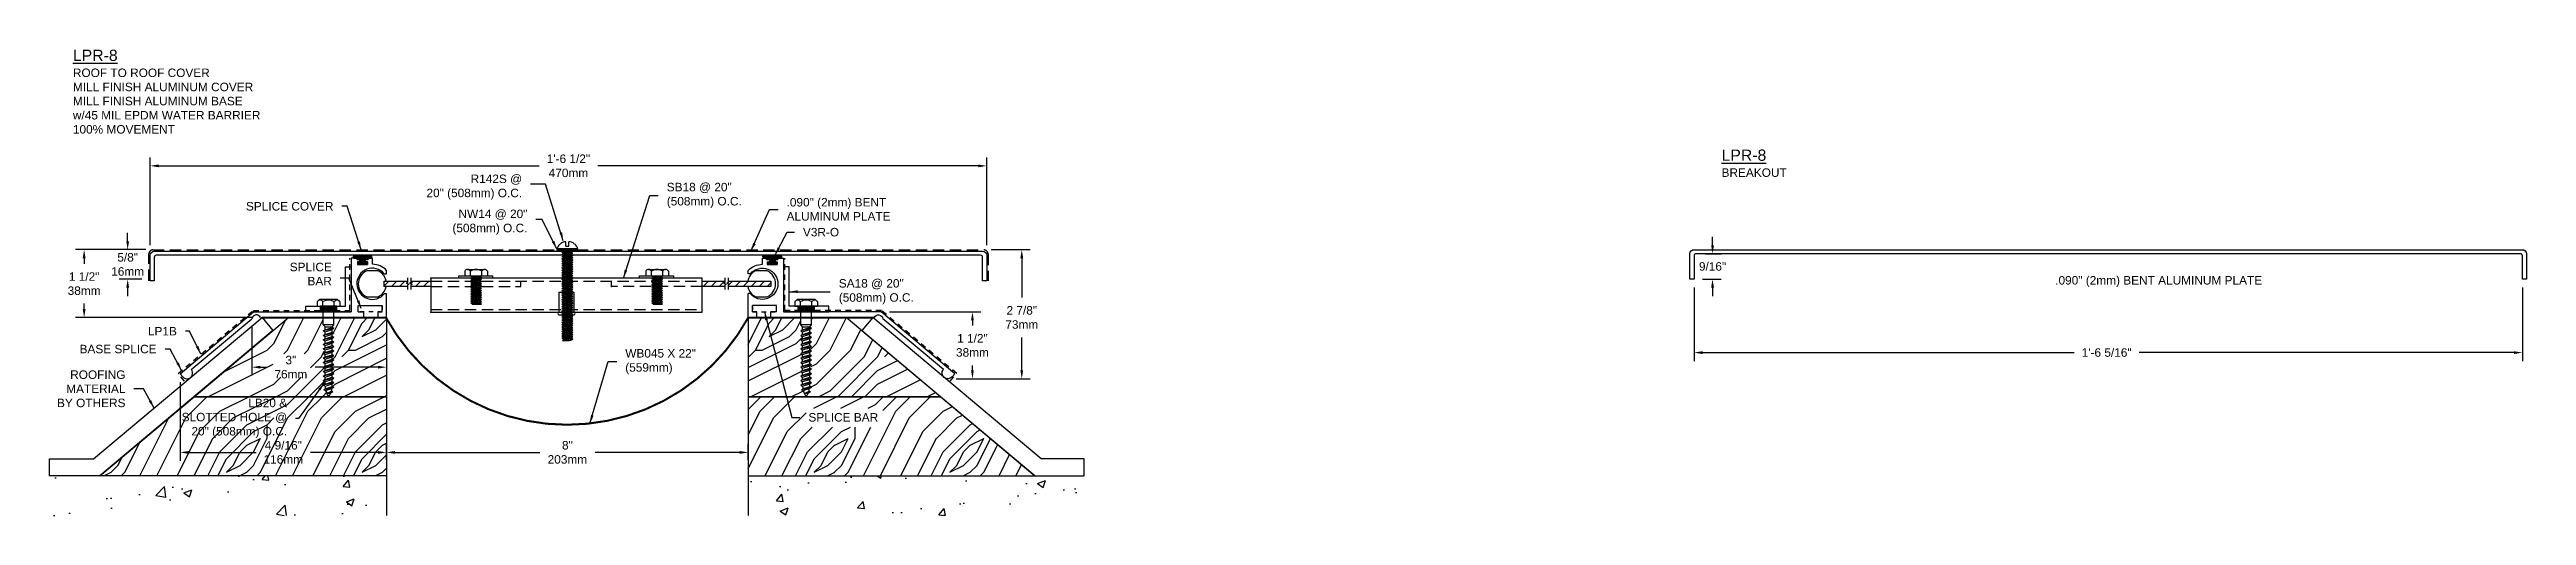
# Model space of a CAD drawing. Header units: inches. Extents: x -3 to 51.8, y 2.5 to 12.8.
import ezdxf

# ---------------------------------------------------------------- set-up
doc = ezdxf.new("R2010")
doc.units = ezdxf.units.IN
doc.header["$MEASUREMENT"] = 0
doc.linetypes.add('DASHED2', pattern=[0.375, 0.25, -0.125])
doc.linetypes.add('HIDDEN', pattern=[0.375, 0.25, -0.125])
for name, color, linetype in [('ANCHORS', 4, 'Continuous'), ('CONDITIONS', 1, 'Continuous'), ('DIMENSIONS', 3, 'Continuous'), ('FILLERS', 2, 'Continuous'), ('METALS', 7, 'Continuous'), ('TEXT', 2, 'Continuous')]:
    doc.layers.add(name, color=color, linetype=linetype)
doc.styles.add('ARIAL', font='arial.ttf')
doc.dimstyles.new('Arial', dxfattribs={"dimtxt": 0.1875, "dimasz": 0.1875, "dimexe": 0.1875, "dimexo": 0.1875, "dimgap": 0.1875, "dimtad": 0, "dimtih": 1, "dimtoh": 1, "dimdec": 4, "dimzin": 3, "dimdsep": 46, "dimlunit": 4, "dimtxsty": 'ARIAL', "dimcen": 0.125, "dimadec": 0, "dimazin": 0, "dimtfac": 1, "dimtdec": 4, "dimtofl": 0, "dimtmove": 0, "dimatfit": 3, "dimfxl": 0, "dimfrac": 2, "dimtolj": 1, "dimtzin": 0, "dimarcsym": 0})
pattern_1 = [(0, (-2.4, 0.15), (3, 3), [0.15, -2.85]), (90, (-1.2, 1.2), (-3, 3), [0.3, -2.7]), (45, (-1.8, 0.9), (3e-16, 3), [0.2121, -0.6363, 0.2121, -0.4242, 1.485, -1.27294]), (45, (-2.55, 0), (3e-16, 3), [0.21213, -0.42426, 0.21213, -3.39412]), (45, (-1.5, 0.3), (3e-16, 3), [0.2121, -4.0305]), (45, (-1.2, 0.15), (3e-16, 3), [0.2121, -4.0305]), (45, (-1.65, 0.45), (3e-16, 3), [0.2121, -4.0305]), (45, (-1.8, 0.6), (3e-16, 3), [0.42426, -3.8184]), (45, (-1.05, 2.85), (3e-16, 3), [0.4243, -3.8184]), (45, (-2.1, 0.75), (3e-16, 3), [0.8485, -3.3941]), (45, (-2.25, 0.9), (3e-16, 3), [0.8485, -3.3941]), (45, (-0.3, 1.8), (3e-16, 3), [0.8485, -3.3941]), (45, (-2.4, 1.2), (3e-16, 3), [0.6364, -3.60624]), (45, (-3, 1.65), (3e-16, 3), [0.6364, -3.60624]), (45, (-2.7, 1.35), (3e-16, 3), [0.6364, -3.60624]), (45, (-0.75, 2.25), (3e-16, 3), [1.0607, -3.182]), (45, (-1.05, 2.4), (3e-16, 3), [1.06066, -3.182]), (45, (-0.75, 1.65), (3e-16, 3), [1.4849, -2.7577]), (26.565, (-2.1, 0.45), (3, 1e-09), [0.3354, -6.3728]), (26.565, (-1.5, 1.35), (3, 1e-09), [0.3354, -6.3728]), (26.565, (-1.65, 1.05), (3, 1e-09), [0.3354, -6.3728]), (26.565, (-2.25, 0.15), (3, 1e-09), [0.6708, -6.0374]), (26.565, (-1.65, 1.5), (3, 1e-09), [1.00623, -5.702]), (26.565, (-1.95, 1.65), (3, 1e-09), [1.34164, -5.36656]), (26.565, (-2.25, 1.8), (3, 1e-09), [1.34164, -5.36656]), (26.565, (-2.7, 2.7), (3, 1e-09), [1.34164, -5.36656]), (26.565, (-2.7, 2.4), (3, 1e-09), [1.67705, -5.03115]), (26.565, (-2.55, 2.1), (3, 1e-09), [1.67705, -5.03115]), (63.435, (-1.5, 0.9), (2e-10, 3), [0.3354, -6.3728]), (63.435, (-1.95, 0.6), (2e-10, 3), [0.3354, -6.3728]), (63.435, (-2.4, 0.15), (2e-10, 3), [0.6708, -6.0374]), (63.435, (-1.5, 0.6), (2e-10, 3), [0.6708, -6.0374]), (63.435, (-2.7, 0), (2e-10, 3), [1.00623, -5.702]), (63.435, (-3, 0), (2e-10, 3), [1.34164, -5.36656]), (63.435, (-0.3, 0.15), (2e-10, 3), [1.34164, -5.36656]), (63.435, (-1.35, 0.45), (2e-10, 3), [1.34164, -5.36656]), (63.435, (-0.75, 0.15), (2e-10, 3), [1.67705, -5.03115]), (63.435, (-1.05, 0.3), (2e-10, 3), [1.67705, -5.03115])]
pattern_2 = [(45, (-3, 0.00999), (-0.08838835, 0.08838835), [])]

msp = doc.modelspace()

# ---------------------------------------------------------------- texts
at = {"layer": 'TEXT', "char_height": 0.25, "width": 5.28125, "attachment_point": 1, "style": 'ARIAL'}
for s, insert in [('{\\LLPR-8\\P\\H0.75x;\\lROOF TO ROOF COVER\\PMILL FINISH ALUMINUM COVER\\PMILL FINISH ALUMINUM BASE\\Pw/45 MIL EPDM WATER BARRIER\\P100% MOVEMENT}', (-2.49511, 12.79543)), ('{\\LLPR-8\\P\\H0.75x;\\lBREAKOUT}', (33.96648, 10.58835))]:
    msp.add_mtext(s, dxfattribs=dict(at, insert=insert))
at = {"layer": 'TEXT', "char_height": 0.1875, "style": 'ARIAL'}
for s, insert, attachment_point in [('R142S @\\P20" (508mm) O.C.', (7.44012, 9.75648), 6), ('SB18 @ 20"\\P(508mm) O.C.', (10.63863, 9.5737), 4), ('SPLICE COVER', (3.26742, 9.3322), 6), ('.090" (2mm) BENT\\PALUMINUM PLATE', (13.2889, 9.26519), 4), ('\\A1;NW14 @ 20"\\P(508mm) O.C.', (7.55671, 8.98189), 6), ('V3R-O', (13.65011, 8.75981), 4), ('SPLICE\\PBAR', (3.23164, 7.83489), 6), ('SA18 @ 20"\\P(508mm) O.C.', (14.44299, 7.44461), 4), ('.090" (2mm) BENT ALUMINUM PLATE', (41.34609, 7.66836), 4), ('LP1B', (-0.19537, 6.57135), 6), ('BASE SPLICE', (-0.64489, 6.17526), 6), ('WB045 X 22"\\P(559mm)', (9.72093, 5.89774), 4), ('ROOFING\\PMATERIAL\\PBY OTHERS', (-1.33295, 5.29655), 6), (' LB20 &\\PSLOTTED HOLE @\\P20" (508mm) O.C.', (2.24277, 4.64334), 6), ('SPLICE BAR', (13.77171, 4.66538), 4)]:
    msp.add_mtext(s, dxfattribs=dict(at, insert=insert, attachment_point=attachment_point))

# ---------------------------------------------------------------- blocks, each defined once
blk = doc.blocks.new('*D0')
at = {"layer": 'Defpoints', "color": 0}
for p in [(-0.696, 8.374), (-2.247, 6.872), (1.657, 6.872)]:
    blk.add_point(p, dxfattribs=at)
at = {"layer": 'DIMENSIONS', "color": 0, "lineweight": -2}
for p, q in [((-0.883, 8.374), (-2.434, 8.374)), ((-2.247, 8.186), (-2.247, 8.063)), ((-2.247, 7.06), (-2.247, 7.181)), ((1.47, 6.872), (-2.434, 6.872))]:
    blk.add_line(p, q, dxfattribs=at)
at = {"layer": 'DIMENSIONS', "color": 0}
for points in [[(-2.278, 8.186), (-2.215, 8.186), (-2.247, 8.374)], [(-2.278, 7.06), (-2.215, 7.06), (-2.247, 6.872)]]:
    blk.add_solid(points, dxfattribs=at)
at = {"layer": 'DIMENSIONS', "color": 0, "insert": (-2.247, 7.622), "char_height": 0.1875, "attachment_point": 5, "style": 'ARIAL'}
blk.add_mtext('\\A1;1 1/2"\\P38mm', dxfattribs=at)
blk = doc.blocks.new('*D1')
at = {"layer": 'Defpoints', "color": 0}
for p in [(-0.696, 8.374), (-1.284, 7.721), (-0.786, 7.721)]:
    blk.add_point(p, dxfattribs=at)
at = {"layer": 'DIMENSIONS', "color": 0, "lineweight": -2}
for p, q in [((-0.883, 8.374), (-1.471, 8.374)), ((-1.284, 8.561), (-1.284, 8.749)), ((-0.973, 7.721), (-1.471, 7.721)), ((-1.284, 7.534), (-1.284, 7.346))]:
    blk.add_line(p, q, dxfattribs=at)
at = {"layer": 'DIMENSIONS', "color": 0}
for points in [[(-1.315, 8.561), (-1.252, 8.561), (-1.284, 8.374)], [(-1.315, 7.534), (-1.252, 7.534), (-1.284, 7.721)]]:
    blk.add_solid(points, dxfattribs=at)
at = {"layer": 'DIMENSIONS', "color": 0, "insert": (-1.284, 8.047), "char_height": 0.1875, "attachment_point": 5, "style": 'ARIAL'}
blk.add_mtext('\\A1;5/8"\\P16mm', dxfattribs=at)
blk = doc.blocks.new('*D2')
at = {"layer": 'Defpoints', "color": 0}
for p in [(12.441, 3.891), (4.441, 3.54), (12.441, 3.54)]:
    blk.add_point(p, dxfattribs=at)
at = {"layer": 'DIMENSIONS', "color": 0, "lineweight": -2}
for p, q in [((4.441, 3.728), (4.441, 4.078)), ((4.628, 3.891), (7.829, 3.891)), ((12.253, 3.891), (9.052, 3.891)), ((12.441, 3.728), (12.441, 4.078))]:
    blk.add_line(p, q, dxfattribs=at)
at = {"layer": 'DIMENSIONS', "color": 0}
for points in [[(4.628, 3.922), (4.628, 3.859), (4.441, 3.891)], [(12.253, 3.922), (12.253, 3.859), (12.441, 3.891)]]:
    blk.add_solid(points, dxfattribs=at)
at = {"layer": 'DIMENSIONS', "color": 0, "insert": (8.441, 3.891), "char_height": 0.1875, "attachment_point": 5, "style": 'ARIAL'}
blk.add_mtext('\\A1;8"\\P203mm', dxfattribs=at)
blk = doc.blocks.new('NW14')
blk.add_hatch(color=256).paths.add_polyline_path([(0.2325, -0.03), (0.2325, 0), (-0.2325, 0), (-0.2325, -0.03)])
blk.add_lwpolyline([(-0.2325, -0.03), (0.2325, -0.03), (0.2325, 0), (-0.2325, 0)], close=True)
blk = doc.blocks.new('LB20')
for p, q in [((-0.25, 0.102), (-0.25, 0)), ((-0.25, 0), (0.25, 0)), ((-0.19, 0.156), (-0.238, 0.116)), ((-0.19, 0.156), (0.19, 0.156)), ((-0.125, 0), (-0.125, 0.102)), ((-0.117, -0.412), (-0.117, 0)), ((0.117, -0.412), (0.117, 0)), ((0.125, 0), (0.125, 0.102)), ((0.19, 0.156), (0.238, 0.116)), ((0.25, 0.102), (0.25, 0)), ((-0.078, -0.458), (-0.117, -0.412)), ((0.117, -0.412), (-0.117, -0.412)), ((0.117, -0.494), (-0.117, -0.544)), ((-0.117, -0.544), (-0.078, -0.521)), ((-0.117, -0.544), (-0.078, -0.566)), ((-0.078, -0.521), (-0.078, -0.458)), ((-0.078, -0.458), (0.078, -0.458)), ((-0.078, -0.521), (0.078, -0.471)), ((-0.078, -0.566), (0.078, -0.516)), ((0.078, -0.458), (0.117, -0.412)), ((0.078, -0.471), (0.078, -0.458)), ((0.117, -0.494), (0.078, -0.471)), ((0.117, -0.494), (0.078, -0.516)), ((0.078, -0.571), (0.078, -0.516)), ((0.117, -0.594), (-0.117, -0.644)), ((-0.117, -0.644), (-0.078, -0.621)), ((-0.117, -0.644), (-0.078, -0.666)), ((0.117, -0.694), (-0.117, -0.744)), ((-0.117, -0.744), (-0.078, -0.721)), ((-0.117, -0.744), (-0.078, -0.766)), ((0.117, -0.794), (-0.117, -0.844)), ((-0.117, -0.844), (-0.078, -0.821)), ((-0.117, -0.844), (-0.078, -0.866)), ((0.117, -0.894), (-0.117, -0.944)), ((-0.117, -0.944), (-0.078, -0.921)), ((-0.117, -0.944), (-0.078, -0.966)), ((0.117, -0.994), (-0.117, -1.044)), ((-0.117, -1.044), (-0.078, -1.021)), ((-0.117, -1.044), (-0.078, -1.066)), ((0.117, -1.094), (-0.117, -1.144)), ((-0.078, -0.621), (-0.078, -0.566)), ((-0.078, -0.621), (0.078, -0.571)), ((-0.078, -0.666), (0.078, -0.616)), ((-0.078, -0.721), (-0.078, -0.666)), ((-0.078, -0.721), (0.078, -0.671)), ((-0.078, -0.766), (0.078, -0.716)), ((-0.078, -0.821), (-0.078, -0.766)), ((-0.078, -0.821), (0.078, -0.771)), ((-0.078, -0.866), (0.078, -0.816)), ((-0.078, -0.921), (-0.078, -0.866)), ((-0.078, -0.921), (0.078, -0.871)), ((-0.078, -0.966), (0.078, -0.916)), ((-0.078, -1.021), (-0.078, -0.966)), ((-0.078, -1.021), (0.078, -0.971)), ((-0.078, -1.066), (0.078, -1.016)), ((-0.078, -1.121), (-0.078, -1.066)), ((-0.078, -1.121), (0.078, -1.071)), ((0.117, -0.594), (0.078, -0.571)), ((0.117, -0.594), (0.078, -0.616)), ((0.078, -0.671), (0.078, -0.616)), ((0.117, -0.694), (0.078, -0.671)), ((0.117, -0.694), (0.078, -0.716)), ((0.078, -0.771), (0.078, -0.716)), ((0.117, -0.794), (0.078, -0.771)), ((0.117, -0.794), (0.078, -0.816)), ((0.078, -0.871), (0.078, -0.816)), ((0.117, -0.894), (0.078, -0.871)), ((0.117, -0.894), (0.078, -0.916)), ((0.078, -0.971), (0.078, -0.916)), ((0.117, -0.994), (0.078, -0.971)), ((0.117, -0.994), (0.078, -1.016)), ((0.078, -1.071), (0.078, -1.016)), ((0.117, -1.094), (0.078, -1.071)), ((0.117, -1.094), (0.078, -1.116)), ((-0.117, -1.144), (-0.078, -1.121)), ((-0.117, -1.144), (-0.078, -1.166)), ((0.117, -1.194), (-0.117, -1.244)), ((-0.117, -1.244), (-0.078, -1.221)), ((-0.117, -1.244), (-0.078, -1.266)), ((0.117, -1.294), (-0.117, -1.344)), ((-0.117, -1.344), (-0.078, -1.321)), ((-0.117, -1.344), (-0.078, -1.366)), ((0.117, -1.394), (-0.117, -1.444)), ((-0.117, -1.444), (-0.078, -1.421)), ((-0.117, -1.444), (-0.078, -1.466)), ((0.117, -1.494), (-0.117, -1.544)), ((-0.117, -1.544), (-0.078, -1.521)), ((-0.117, -1.544), (-0.078, -1.566)), ((0.117, -1.594), (-0.117, -1.644)), ((-0.117, -1.644), (-0.078, -1.621)), ((-0.078, -1.166), (0.078, -1.116)), ((-0.078, -1.221), (-0.078, -1.166)), ((-0.078, -1.221), (0.078, -1.171)), ((-0.078, -1.266), (0.078, -1.216)), ((-0.078, -1.321), (-0.078, -1.266)), ((-0.078, -1.321), (0.078, -1.271)), ((-0.078, -1.366), (0.078, -1.316)), ((-0.078, -1.421), (-0.078, -1.366)), ((-0.078, -1.421), (0.078, -1.371)), ((-0.078, -1.466), (0.078, -1.416)), ((-0.078, -1.521), (-0.078, -1.466)), ((-0.078, -1.521), (0.078, -1.471)), ((-0.078, -1.566), (0.078, -1.516)), ((-0.078, -1.621), (-0.078, -1.566)), ((-0.078, -1.621), (0.078, -1.571)), ((-0.078, -1.666), (0.078, -1.616)), ((0.078, -1.171), (0.078, -1.116)), ((0.117, -1.194), (0.078, -1.171)), ((0.117, -1.194), (0.078, -1.216)), ((0.078, -1.271), (0.078, -1.216)), ((0.117, -1.294), (0.078, -1.271)), ((0.117, -1.294), (0.078, -1.316)), ((0.078, -1.371), (0.078, -1.316)), ((0.117, -1.394), (0.078, -1.371)), ((0.117, -1.394), (0.078, -1.416)), ((0.078, -1.471), (0.078, -1.416)), ((0.117, -1.494), (0.078, -1.471)), ((0.117, -1.494), (0.078, -1.516)), ((0.078, -1.571), (0.078, -1.516)), ((0.117, -1.594), (0.078, -1.571)), ((0.117, -1.594), (0.078, -1.616)), ((0.078, -1.671), (0.078, -1.616)), ((-0.117, -1.644), (-0.078, -1.666)), ((0.117, -1.694), (-0.117, -1.744)), ((-0.117, -1.744), (-0.078, -1.721)), ((-0.117, -1.744), (-0.078, -1.766)), ((0.117, -1.794), (-0.105, -1.844)), ((-0.105, -1.844), (-0.074, -1.823)), ((-0.105, -1.844), (-0.066, -1.862)), ((-0.078, -1.721), (-0.078, -1.666)), ((-0.078, -1.721), (0.078, -1.671)), ((-0.078, -1.766), (0.078, -1.716)), ((-0.074, -1.823), (0.078, -1.771)), ((-0.066, -1.862), (0.075, -1.817)), ((-0.022, -1.918), (0.063, -1.874)), ((0.096, -1.893), (-0.022, -1.918)), ((-0.022, -1.918), (0.047, -1.92)), ((0.096, -1.893), (0.047, -1.92)), ((0.096, -1.893), (0.063, -1.874)), ((0.117, -1.794), (0.075, -1.817)), ((0.117, -1.694), (0.078, -1.671)), ((0.117, -1.694), (0.078, -1.716)), ((0.078, -1.766), (0.078, -1.716)), ((0.117, -1.794), (0.078, -1.771))]:
    blk.add_line(p, q)
for centre, radius, start, end in [((-0.188, 0.057), 0.077, 35.7751, 144.2249), ((0, -0.126), 0.26, 61.2813, 118.7187), ((0.187, 0.057), 0.077, 35.7751, 144.2249), ((0.311, -1.766), 0.389, 180, 188.3837), ((0.311, -1.766), 0.389, 194.3207, 216.9667), ((-0.311, -1.766), 0.389, 323.0333, 336.7752), ((-0.311, -1.766), 0.389, 343.9655, 352.4485), ((-0.311, -1.766), 0.389, 359.2771, 0)]:
    blk.add_arc(centre, radius, start, end)
blk = doc.blocks.new('A$CD336')
for p, q in [((3.921, 2.673), (3.796, 2.673)), ((3.796, 2.673), (3.796, 1.485)), ((3.921, 2.673), (3.921, 2.642)), ((3.983, 2.642), (3.921, 2.642)), ((3.983, 2.595), (3.937, 2.595)), ((3.937, 2.595), (3.937, 2.533)), ((4.155, 2.533), (3.937, 2.533)), ((3.983, 2.642), (3.983, 2.595)), ((4.108, 2.642), (4.108, 2.595)), ((4.171, 2.642), (4.108, 2.642)), ((4.155, 2.595), (4.108, 2.595)), ((4.155, 2.595), (4.155, 2.533)), ((4.171, 2.673), (4.171, 2.642)), ((4.265, 2.673), (4.171, 2.673)), ((4.265, 2.538), (4.265, 2.673)), ((4.527, 2.33), (4.577, 2.33)), ((4.577, 2.33), (4.577, 2.404)), ((4.534, 1.893), (4.577, 1.893)), ((4.577, 1.36), (4.577, 1.893)), ((0.011, 0.119), (1.639, 1.485)), ((0.26, 0.21), (1.598, 1.333)), ((1.639, 1.485), (3.796, 1.485)), ((1.794, 1.36), (4.078, 1.36)), ((3.953, 1.485), (3.953, 1.63)), ((3.953, 1.63), (4.484, 1.63)), ((3.953, 1.485), (4.078, 1.485)), ((4.078, 1.36), (4.078, 1.485)), ((4.389, 1.485), (4.484, 1.485)), ((4.389, 1.36), (4.389, 1.485)), ((4.389, 1.36), (4.577, 1.36)), ((4.484, 1.485), (4.484, 1.63)), ((0.011, 0.119), (0.069, 0.05))]:
    blk.add_line(p, q)
for centre, radius, start, end in [((4.265, 2.107), 0.344, 40.4102, 321.5309), ((4.265, 2.107), 0.431, 43.6228, 90), ((1.7, 1.317), 0.103, 24.6753, 170.7749), ((0.165, 0.13), 0.125, 220, 40)]:
    blk.add_arc(centre, radius, start, end)
blk = doc.blocks.new('LP1B')
blk.add_blockref('A$CD336', (-4.265, -2.107))
blk = doc.blocks.new('SA18')
blk.add_lwpolyline([(-1, 0.125), (-0.125, 0.125), (-0.125, 1), (0, 1), (0, 0), (-1, 0)], close=True)
blk = doc.blocks.new('*D8')
at = {"layer": 'Defpoints', "color": 0}
for p in [(-0.125, 5.631), (4.441, 4.21), (4.441, 3.891)]:
    blk.add_point(p, dxfattribs=at)
at = {"layer": 'DIMENSIONS', "color": 0, "lineweight": -2}
for p, q in [((-0.125, 5.444), (-0.125, 3.703)), ((0.062, 3.891), (1.556, 3.891)), ((4.253, 3.891), (2.759, 3.891)), ((4.441, 4.022), (4.441, 3.703))]:
    blk.add_line(p, q, dxfattribs=at)
at = {"layer": 'DIMENSIONS', "color": 0}
for points in [[(0.062, 3.922), (0.062, 3.859), (-0.125, 3.891)], [(4.253, 3.922), (4.253, 3.859), (4.441, 3.891)]]:
    blk.add_solid(points, dxfattribs=at)
at = {"layer": 'DIMENSIONS', "color": 0, "insert": (2.158, 3.891), "char_height": 0.1875, "attachment_point": 5, "style": 'ARIAL'}
blk.add_mtext('\\A1;4 9/16"\\P116mm', dxfattribs=at)
blk = doc.blocks.new('*D9')
at = {"layer": 'Defpoints', "color": 0}
for p in [(17.624, 8.374), (18.49, 8.374), (16.853, 5.518)]:
    blk.add_point(p, dxfattribs=at)
at = {"layer": 'DIMENSIONS', "color": 0, "lineweight": -2}
for p, q in [((17.812, 8.374), (18.678, 8.374)), ((18.49, 8.186), (18.49, 7.315)), ((18.49, 5.705), (18.49, 6.433)), ((17.04, 5.518), (18.678, 5.518))]:
    blk.add_line(p, q, dxfattribs=at)
at = {"layer": 'DIMENSIONS', "color": 0}
for points in [[(18.459, 8.186), (18.521, 8.186), (18.49, 8.374)], [(18.459, 5.705), (18.521, 5.705), (18.49, 5.518)]]:
    blk.add_solid(points, dxfattribs=at)
at = {"layer": 'DIMENSIONS', "color": 0, "insert": (18.49, 6.874), "char_height": 0.1875, "attachment_point": 5, "style": 'ARIAL'}
blk.add_mtext('\\A1;2 7/8"\\P73mm', dxfattribs=at)
blk = doc.blocks.new('*D10')
at = {"layer": 'Defpoints', "color": 0}
for p in [(15.379, 6.997), (17.399, 6.997), (16.853, 5.518)]:
    blk.add_point(p, dxfattribs=at)
at = {"layer": 'DIMENSIONS', "color": 0, "lineweight": -2}
for p, q in [((15.566, 6.997), (17.586, 6.997)), ((17.399, 6.81), (17.399, 6.699)), ((17.04, 5.518), (17.586, 5.518)), ((17.399, 5.705), (17.399, 5.816))]:
    blk.add_line(p, q, dxfattribs=at)
at = {"layer": 'DIMENSIONS', "color": 0}
for points in [[(17.368, 6.81), (17.43, 6.81), (17.399, 6.997)], [(17.368, 5.705), (17.43, 5.705), (17.399, 5.518)]]:
    blk.add_solid(points, dxfattribs=at)
at = {"layer": 'DIMENSIONS', "color": 0, "insert": (17.399, 6.257), "char_height": 0.1875, "attachment_point": 5, "style": 'ARIAL'}
blk.add_mtext('\\A1;1 1/2"\\P38mm', dxfattribs=at)
blk = doc.blocks.new('*D11')
at = {"layer": 'Defpoints', "color": 0}
for p in [(1.462, 6.846), (4.441, 6.872), (4.441, 5.775)]:
    blk.add_point(p, dxfattribs=at)
at = {"layer": 'DIMENSIONS', "color": 0, "lineweight": -2}
for p, q in [((1.462, 6.658), (1.462, 5.588)), ((4.441, 6.685), (4.441, 5.588)), ((1.65, 5.775), (1.788, 5.775)), ((4.253, 5.775), (2.862, 5.775))]:
    blk.add_line(p, q, dxfattribs=at)
at = {"layer": 'DIMENSIONS', "color": 0}
for points in [[(1.65, 5.806), (1.65, 5.744), (1.462, 5.775)], [(4.253, 5.806), (4.253, 5.744), (4.441, 5.775)]]:
    blk.add_solid(points, dxfattribs=at)
at = {"layer": 'DIMENSIONS', "color": 0, "insert": (2.325, 5.775), "char_height": 0.1875, "attachment_point": 5, "style": 'ARIAL'}
blk.add_mtext('\\A1;3"\\P76mm', dxfattribs=at)
blk = doc.blocks.new('*D12')
at = {"layer": 'Defpoints', "color": 0}
for p in [(17.714, 10.227), (-0.786, 8.284), (17.714, 8.284)]:
    blk.add_point(p, dxfattribs=at)
at = {"layer": 'DIMENSIONS', "color": 0, "lineweight": -2}
for p, q in [((-0.786, 8.471), (-0.786, 10.415)), ((17.714, 8.471), (17.714, 10.415)), ((-0.598, 10.227), (7.818, 10.227)), ((17.527, 10.227), (9.111, 10.227))]:
    blk.add_line(p, q, dxfattribs=at)
at = {"layer": 'DIMENSIONS', "color": 0}
for points in [[(-0.598, 10.258), (-0.598, 10.196), (-0.786, 10.227)], [(17.527, 10.258), (17.527, 10.196), (17.714, 10.227)]]:
    blk.add_solid(points, dxfattribs=at)
at = {"layer": 'DIMENSIONS', "color": 0, "insert": (8.464, 10.227), "char_height": 0.1875, "attachment_point": 5, "style": 'ARIAL'}
blk.add_mtext('\\A1;1\'-6 1/2"\\P470mm', dxfattribs=at)
blk = doc.blocks.new('H1458S')
for p, q in [((-0.25, 0.104), (-0.25, 0)), ((-0.25, 0), (0.25, 0)), ((-0.188, 0.144), (0.187, 0.144)), ((-0.125, 0), (-0.125, 0.104)), ((-0.119, 0), (-0.085, -0.02)), ((-0.085, -0.02), (0.048, 0)), ((0.125, 0), (0.125, 0.104)), ((0.25, 0.104), (0.25, 0)), ((-0.119, -0.05), (0.119, -0.025)), ((-0.119, -0.05), (-0.085, -0.03)), ((-0.119, -0.05), (-0.085, -0.07)), ((-0.119, -0.1), (0.119, -0.075)), ((-0.119, -0.1), (-0.085, -0.08)), ((-0.119, -0.1), (-0.085, -0.12)), ((-0.119, -0.15), (0.119, -0.125)), ((-0.119, -0.15), (-0.085, -0.13)), ((-0.119, -0.15), (-0.085, -0.17)), ((-0.119, -0.2), (0.119, -0.175)), ((-0.119, -0.2), (-0.085, -0.18)), ((-0.119, -0.2), (-0.085, -0.22)), ((-0.119, -0.25), (0.119, -0.225)), ((-0.119, -0.25), (-0.085, -0.23)), ((-0.119, -0.25), (-0.085, -0.27)), ((-0.119, -0.3), (0.119, -0.275)), ((-0.119, -0.3), (-0.085, -0.28)), ((-0.119, -0.3), (-0.085, -0.32)), ((-0.119, -0.35), (0.119, -0.325)), ((-0.119, -0.35), (-0.085, -0.33)), ((-0.119, -0.35), (-0.085, -0.37)), ((-0.119, -0.4), (0.119, -0.375)), ((-0.119, -0.4), (-0.085, -0.38)), ((-0.119, -0.4), (-0.085, -0.42)), ((-0.119, -0.45), (0.119, -0.425)), ((-0.119, -0.45), (-0.085, -0.43)), ((-0.119, -0.45), (-0.085, -0.47)), ((-0.119, -0.5), (0.119, -0.475)), ((-0.119, -0.5), (-0.085, -0.48)), ((-0.119, -0.5), (-0.085, -0.52)), ((-0.119, -0.55), (0.119, -0.525)), ((-0.119, -0.55), (-0.085, -0.53)), ((-0.085, -0.03), (0.085, -0.005)), ((-0.085, -0.02), (-0.085, -0.03)), ((-0.085, -0.07), (0.085, -0.045)), ((-0.085, -0.08), (0.085, -0.055)), ((-0.085, -0.07), (-0.085, -0.08)), ((-0.085, -0.12), (0.085, -0.095)), ((-0.085, -0.13), (0.085, -0.105)), ((-0.085, -0.12), (-0.085, -0.13)), ((-0.085, -0.17), (0.085, -0.145)), ((-0.085, -0.18), (0.085, -0.155)), ((-0.085, -0.17), (-0.085, -0.18)), ((-0.085, -0.22), (0.085, -0.195)), ((-0.085, -0.23), (0.085, -0.205)), ((-0.085, -0.22), (-0.085, -0.23)), ((-0.085, -0.27), (0.085, -0.245)), ((-0.085, -0.28), (0.085, -0.255)), ((-0.085, -0.27), (-0.085, -0.28)), ((-0.085, -0.32), (0.085, -0.295)), ((-0.085, -0.33), (0.085, -0.305)), ((-0.085, -0.32), (-0.085, -0.33)), ((-0.085, -0.37), (0.085, -0.345)), ((-0.085, -0.38), (0.085, -0.355)), ((-0.085, -0.37), (-0.085, -0.38)), ((-0.085, -0.42), (0.085, -0.395)), ((-0.085, -0.43), (0.085, -0.405)), ((-0.085, -0.42), (-0.085, -0.43)), ((-0.085, -0.47), (0.085, -0.445)), ((-0.085, -0.48), (0.085, -0.455)), ((-0.085, -0.47), (-0.085, -0.48)), ((-0.085, -0.52), (0.085, -0.495)), ((-0.085, -0.53), (0.085, -0.505)), ((-0.085, -0.52), (-0.085, -0.53)), ((-0.085, -0.57), (0.085, -0.545)), ((0.094, 0), (0.085, -0.005)), ((0.119, -0.025), (0.085, -0.005)), ((0.119, -0.025), (0.085, -0.045)), ((0.085, -0.045), (0.085, -0.055)), ((0.119, -0.075), (0.085, -0.055)), ((0.119, -0.075), (0.085, -0.095)), ((0.085, -0.095), (0.085, -0.105)), ((0.119, -0.125), (0.085, -0.105)), ((0.119, -0.125), (0.085, -0.145)), ((0.085, -0.145), (0.085, -0.155)), ((0.119, -0.175), (0.085, -0.155)), ((0.119, -0.175), (0.085, -0.195)), ((0.085, -0.195), (0.085, -0.205)), ((0.119, -0.225), (0.085, -0.205)), ((0.119, -0.225), (0.085, -0.245)), ((0.085, -0.245), (0.085, -0.255)), ((0.119, -0.275), (0.085, -0.255)), ((0.119, -0.275), (0.085, -0.295)), ((0.085, -0.295), (0.085, -0.305)), ((0.119, -0.325), (0.085, -0.305)), ((0.119, -0.325), (0.085, -0.345)), ((0.085, -0.345), (0.085, -0.355)), ((0.119, -0.375), (0.085, -0.355)), ((0.119, -0.375), (0.085, -0.395)), ((0.085, -0.395), (0.085, -0.405)), ((0.119, -0.425), (0.085, -0.405)), ((0.119, -0.425), (0.085, -0.445)), ((0.085, -0.445), (0.085, -0.455)), ((0.119, -0.475), (0.085, -0.455)), ((0.119, -0.475), (0.085, -0.495)), ((0.085, -0.495), (0.085, -0.505)), ((0.119, -0.525), (0.085, -0.505)), ((0.119, -0.525), (0.085, -0.545)), ((0.085, -0.545), (0.085, -0.555)), ((-0.119, -0.55), (-0.085, -0.57)), ((-0.119, -0.6), (0.119, -0.575)), ((-0.119, -0.6), (-0.085, -0.58)), ((-0.119, -0.6), (-0.085, -0.62)), ((-0.085, -0.58), (0.085, -0.555)), ((-0.085, -0.57), (-0.085, -0.58)), ((-0.085, -0.62), (0.085, -0.595)), ((-0.085, -0.62), (-0.085, -0.625)), ((-0.085, -0.625), (0.119, -0.625)), ((-0.048, -0.625), (0.085, -0.605)), ((0.119, -0.575), (0.085, -0.555)), ((0.119, -0.575), (0.085, -0.595)), ((0.085, -0.595), (0.085, -0.605)), ((0.119, -0.625), (0.085, -0.605))]:
    blk.add_line(p, q)
for centre, radius, start, end in [((-0.188, 0.075), 0.0688, 24.7615, 155.2385), ((0, -0.071), 0.215, 54.5107, 125.4893), ((0.187, 0.075), 0.0688, 24.7615, 155.2385)]:
    blk.add_arc(centre, radius, start, end)
blk = doc.blocks.new('RIVNUT')
for p, q in [((-0.143, 0.381), (-0.143, -0.063)), ((-0.143, 0.381), (0.189, 0.381)), ((0.189, 0.381), (0.189, -0.063)), ((-0.144, -0.119), (0.191, -0.119)), ((-0.143, -0.063), (0.189, -0.063))]:
    blk.add_line(p, q)
for centre, start, end in [((-0.143, -0.091), 90, 267.037), ((0.189, -0.091), 272.963, 90)]:
    blk.add_arc(centre, 0.028, start, end)
blk = doc.blocks.new('SB18')
at = {"layer": 'METALS'}
h = blk.add_hatch(dxfattribs=at)
h.set_pattern_fill('ANSI31', color=256, style=0)
h.set_pattern_definition(pattern_2)
h.paths.add_polyline_path([(5.422, 7.689), (4.977, 7.689), (4.977, 7.661), (4.948, 7.641), (5.005, 7.62), (4.977, 7.601), (4.977, 7.569), (5.422, 7.569)])
h.paths.add_polyline_path([(4.878, 7.641), (4.907, 7.661), (4.907, 7.689), (4.391, 7.689), (4.391, 7.569), (4.907, 7.569), (4.907, 7.601), (4.935, 7.62)])
h = blk.add_hatch(dxfattribs=at)
h.set_pattern_fill('ANSI31', color=256, style=0)
h.set_pattern_definition(pattern_2)
h.paths.add_polyline_path([(11.995, 7.689), (11.995, 7.661), (11.966, 7.641), (12.024, 7.62), (11.995, 7.601), (11.995, 7.569), (12.939, 7.569), (12.939, 7.689)])
h.paths.add_polyline_path([(11.925, 7.569), (11.925, 7.601), (11.954, 7.62), (11.896, 7.641), (11.925, 7.661), (11.925, 7.689), (11.421, 7.689), (11.421, 7.569)])
blk.add_line((7.413, 7.569), (7.413, 7.689))
at = {"linetype": 'HIDDEN'}
blk.add_line((5.422, 7.569), (7.413, 7.569), dxfattribs=at)
for points in [[(4.432, 7.555), (4.391, 7.569), (4.391, 7.689), (4.432, 7.704, 0.233897), (4.254, 7.916), (4.004, 7.916, 0.654654), (4.004, 7.343), (4.254, 7.343, 0.233897)], [(12.939, 7.569), (12.428, 7.569, 0.246328), (12.609, 7.343), (12.859, 7.343, 0.654654), (12.859, 7.916), (12.609, 7.916, 0.246328), (12.428, 7.689), (12.939, 7.689)]]:
    blk.add_lwpolyline(points, format="xyb", close=True)
for points in [[(4.907, 7.761), (4.907, 7.661), (4.878, 7.641), (4.935, 7.62), (4.907, 7.601), (4.907, 7.501)], [(4.977, 7.761), (4.977, 7.661), (4.948, 7.641), (5.005, 7.62), (4.977, 7.601), (4.977, 7.501)], [(11.925, 7.761), (11.925, 7.661), (11.896, 7.641), (11.954, 7.62), (11.925, 7.601), (11.925, 7.501)], [(11.995, 7.761), (11.995, 7.661), (11.966, 7.641), (12.024, 7.62), (11.995, 7.601), (11.995, 7.501)]]:
    blk.add_lwpolyline(points)
blk.add_lwpolyline([(6.037, 7.752), (6.037, 7.804), (6.787, 7.804), (6.787, 7.752)], close=True)
at = {"linetype": 'ByBlock'}
for p in [(5.422, 7.752), (5.422, 7.001)]:
    blk.add_point(p, dxfattribs=at)
at = {"layer": 'METALS', "linetype": 'HIDDEN'}
for p, q in [((5.422, 7.689), (11.421, 7.689)), ((9.417, 7.569), (9.417, 7.689)), ((11.421, 7.569), (9.417, 7.569)), ((5.422, 7.063), (11.421, 7.063))]:
    blk.add_line(p, q, dxfattribs=at)
at = {"layer": 'METALS'}
blk.add_line((5.422, 7.002), (11.421, 7.002), dxfattribs=at)
for points in [[(4.907, 7.569), (4.391, 7.569), (4.391, 7.689), (4.907, 7.689)], [(4.977, 7.689), (5.422, 7.689), (5.422, 7.569), (4.977, 7.569)], [(11.925, 7.569), (11.421, 7.569), (11.421, 7.689), (11.925, 7.689)], [(11.995, 7.689), (12.939, 7.689)], [(12.939, 7.569), (11.995, 7.569)]]:
    blk.add_lwpolyline(points, dxfattribs=at)
for points in [[(11.421, 7.752), (5.422, 7.752), (5.422, 7.002), (11.421, 7.002)], [(10.039, 7.752), (10.039, 7.804), (10.789, 7.804), (10.789, 7.752)]]:
    blk.add_lwpolyline(points, close=True, dxfattribs=at)
at = {"layer": 'METALS', "linetype": 'HIDDEN'}
blk.add_point((9.417, 7.569), dxfattribs=at)
at = {"layer": 'ANCHORS'}
for p in [(6.422, 7.804), (10.424, 7.804)]:
    blk.add_blockref('H1458S', p, dxfattribs=at)
at = {"layer": 'METALS'}
blk.add_blockref('RIVNUT', (8.398, 7.065), dxfattribs=at)
blk = doc.blocks.new('*D17')
at = {"layer": 'Defpoints', "color": 0}
for p in [(33.42, 8.284), (33.358, 7.721), (33.767, 7.721)]:
    blk.add_point(p, dxfattribs=at)
at = {"layer": 'DIMENSIONS', "color": 0, "lineweight": -2}
for p, q in [((33.608, 8.284), (33.955, 8.284)), ((33.767, 8.471), (33.767, 8.659)), ((33.545, 7.721), (33.955, 7.721)), ((33.767, 7.534), (33.767, 7.346))]:
    blk.add_line(p, q, dxfattribs=at)
at = {"layer": 'DIMENSIONS', "color": 0}
for points in [[(33.736, 8.471), (33.799, 8.471), (33.767, 8.284)], [(33.736, 7.534), (33.799, 7.534), (33.767, 7.721)]]:
    blk.add_solid(points, dxfattribs=at)
at = {"layer": 'DIMENSIONS', "color": 0, "insert": (33.767, 8.002), "char_height": 0.1875, "attachment_point": 5, "style": 'ARIAL'}
blk.add_mtext('\\A1;9/16"', dxfattribs=at)
blk = doc.blocks.new('*D18')
at = {"layer": 'Defpoints', "color": 0}
for p in [(33.358, 7.721), (51.678, 7.721), (51.678, 6.098)]:
    blk.add_point(p, dxfattribs=at)
at = {"layer": 'DIMENSIONS', "color": 0, "lineweight": -2}
for p, q in [((33.358, 7.534), (33.358, 5.91)), ((51.678, 7.534), (51.678, 5.91)), ((33.545, 6.098), (41.763, 6.098)), ((51.49, 6.098), (43.202, 6.098))]:
    blk.add_line(p, q, dxfattribs=at)
at = {"layer": 'DIMENSIONS', "color": 0}
for points in [[(33.545, 6.129), (33.545, 6.066), (33.358, 6.098)], [(51.49, 6.129), (51.49, 6.066), (51.678, 6.098)]]:
    blk.add_solid(points, dxfattribs=at)
at = {"layer": 'DIMENSIONS', "color": 0, "insert": (42.483, 6.098), "char_height": 0.1875, "attachment_point": 5, "style": 'ARIAL'}
blk.add_mtext('\\A1;1\'-6 5/16"', dxfattribs=at)
blk = doc.blocks.new('v3rmushed')
h = blk.add_hatch(color=256)
h.paths.add_polyline_path([(4.084, 8.249), (3.736, 8.249, 0.781552), (3.721, 8.185), (3.785, 8.185), (3.785, 8.154), (3.863, 8.154), (3.863, 8.107), (3.857, 8.081), (3.802, 8.081), (3.802, 8.046), (4.017, 8.046), (4.017, 8.081), (3.962, 8.081), (3.956, 8.107), (3.956, 8.154), (4.035, 8.154), (4.035, 8.185), (4.098, 8.185, 0.781552)])
edge = h.paths.add_edge_path(flags=16)
edge.add_spline(control_points=[(3.91, 8.207), (4.013, 8.218), (4.111, 8.228), (4.066, 8.207), (4.065, 8.206)], knot_values=[0.028497, 0.028497, 0.028497, 0.028497, 0.196688, 0.201023, 0.201023, 0.201023, 0.201023], degree=3, periodic=0)
edge.add_line((4.065, 8.206), (3.754, 8.206))
edge.add_spline(control_points=[(3.754, 8.206), (3.753, 8.207), (3.708, 8.228), (3.806, 8.218), (3.91, 8.207)], knot_values=[0.028497, 0.028497, 0.028497, 0.028497, 0.032831, 0.201023, 0.201023, 0.201023, 0.201023], degree=3, periodic=0)
blk.add_lwpolyline([(4.035, 8.154), (4.035, 8.185), (4.098, 8.185, 0.799078), (4.082, 8.249), (3.737, 8.249, 0.799078), (3.721, 8.185), (3.785, 8.185), (3.785, 8.154), (3.863, 8.154), (3.863, 8.107), (3.857, 8.081), (3.802, 8.081), (3.802, 8.046), (4.017, 8.046), (4.017, 8.081), (3.962, 8.081), (3.956, 8.107), (3.956, 8.154)], format="xyb", close=True)
blk.add_lwpolyline([(4.065, 8.206), (3.754, 8.206)])
for points in [[(3.754, 8.206), (3.753, 8.207), (3.708, 8.228), (3.806, 8.218), (3.91, 8.207)], [(4.065, 8.206), (4.066, 8.207), (4.111, 8.228), (4.013, 8.218), (3.91, 8.207)]]:
    blk.add_open_spline(points, degree=3, knots=[0.028497, 0.028497, 0.028497, 0.028497, 0.0328313, 0.2010226, 0.2010226, 0.2010226, 0.2010226])
blk = doc.blocks.new('R142')
for p, q in [((-0.226, 0.031), (0.226, 0.031)), ((-0.226, 0.031), (-0.22, 0)), ((-0.22, 0), (0.22, 0)), ((-0.085, 0), (-0.085, -0.03)), ((-0.034, 0.082), (-0.034, 0.182)), ((-0.034, 0.082), (0.034, 0.082)), ((0.034, 0.082), (0.034, 0.182)), ((0.085, 0), (0.085, -0.005)), ((0.226, 0.031), (0.22, 0)), ((-0.119, -0.05), (0.119, -0.025)), ((-0.119, -0.05), (-0.085, -0.03)), ((-0.119, -0.05), (-0.085, -0.07)), ((-0.119, -0.1), (0.119, -0.075)), ((-0.119, -0.1), (-0.085, -0.08)), ((-0.119, -0.1), (-0.085, -0.12)), ((-0.119, -0.15), (0.119, -0.125)), ((-0.119, -0.15), (-0.085, -0.13)), ((-0.119, -0.15), (-0.085, -0.17)), ((-0.119, -0.2), (0.119, -0.175)), ((-0.119, -0.2), (-0.085, -0.18)), ((-0.119, -0.2), (-0.085, -0.22)), ((-0.119, -0.25), (0.119, -0.225)), ((-0.119, -0.25), (-0.085, -0.23)), ((-0.119, -0.25), (-0.085, -0.27)), ((-0.119, -0.3), (0.119, -0.275)), ((-0.119, -0.3), (-0.085, -0.28)), ((-0.119, -0.3), (-0.085, -0.32)), ((-0.119, -0.35), (0.119, -0.325)), ((-0.119, -0.35), (-0.085, -0.33)), ((-0.119, -0.35), (-0.085, -0.37)), ((-0.119, -0.4), (0.119, -0.375)), ((-0.119, -0.4), (-0.085, -0.38)), ((-0.119, -0.4), (-0.085, -0.42)), ((-0.119, -0.45), (0.119, -0.425)), ((-0.119, -0.45), (-0.085, -0.43)), ((-0.119, -0.45), (-0.085, -0.47)), ((-0.119, -0.5), (0.119, -0.475)), ((-0.119, -0.5), (-0.085, -0.48)), ((-0.119, -0.5), (-0.085, -0.52)), ((-0.119, -0.55), (0.119, -0.525)), ((-0.119, -0.55), (-0.085, -0.53)), ((-0.085, -0.03), (0.085, -0.005)), ((-0.085, -0.07), (0.085, -0.045)), ((-0.085, -0.08), (0.085, -0.055)), ((-0.085, -0.07), (-0.085, -0.08)), ((-0.085, -0.12), (0.085, -0.095)), ((-0.085, -0.13), (0.085, -0.105)), ((-0.085, -0.12), (-0.085, -0.13)), ((-0.085, -0.17), (0.085, -0.145)), ((-0.085, -0.18), (0.085, -0.155)), ((-0.085, -0.17), (-0.085, -0.18)), ((-0.085, -0.22), (0.085, -0.195)), ((-0.085, -0.23), (0.085, -0.205)), ((-0.085, -0.22), (-0.085, -0.23)), ((-0.085, -0.27), (0.085, -0.245)), ((-0.085, -0.28), (0.085, -0.255)), ((-0.085, -0.27), (-0.085, -0.28)), ((-0.085, -0.32), (0.085, -0.295)), ((-0.085, -0.33), (0.085, -0.305)), ((-0.085, -0.32), (-0.085, -0.33)), ((-0.085, -0.37), (0.085, -0.345)), ((-0.085, -0.38), (0.085, -0.355)), ((-0.085, -0.37), (-0.085, -0.38)), ((-0.085, -0.42), (0.085, -0.395)), ((-0.085, -0.43), (0.085, -0.405)), ((-0.085, -0.42), (-0.085, -0.43)), ((-0.085, -0.47), (0.085, -0.445)), ((-0.085, -0.48), (0.085, -0.455)), ((-0.085, -0.47), (-0.085, -0.48)), ((-0.085, -0.52), (0.085, -0.495)), ((-0.085, -0.53), (0.085, -0.505)), ((-0.085, -0.52), (-0.085, -0.53)), ((-0.085, -0.57), (0.085, -0.545)), ((0.119, -0.025), (0.085, -0.005)), ((0.119, -0.025), (0.085, -0.045)), ((0.085, -0.045), (0.085, -0.055)), ((0.119, -0.075), (0.085, -0.055)), ((0.119, -0.075), (0.085, -0.095)), ((0.085, -0.095), (0.085, -0.105)), ((0.119, -0.125), (0.085, -0.105)), ((0.119, -0.125), (0.085, -0.145)), ((0.085, -0.145), (0.085, -0.155)), ((0.119, -0.175), (0.085, -0.155)), ((0.119, -0.175), (0.085, -0.195)), ((0.085, -0.195), (0.085, -0.205)), ((0.119, -0.225), (0.085, -0.205)), ((0.119, -0.225), (0.085, -0.245)), ((0.085, -0.245), (0.085, -0.255)), ((0.119, -0.275), (0.085, -0.255)), ((0.119, -0.275), (0.085, -0.295)), ((0.085, -0.295), (0.085, -0.305)), ((0.119, -0.325), (0.085, -0.305)), ((0.119, -0.325), (0.085, -0.345)), ((0.085, -0.345), (0.085, -0.355)), ((0.119, -0.375), (0.085, -0.355)), ((0.119, -0.375), (0.085, -0.395)), ((0.085, -0.395), (0.085, -0.405)), ((0.119, -0.425), (0.085, -0.405)), ((0.119, -0.425), (0.085, -0.445)), ((0.085, -0.445), (0.085, -0.455)), ((0.119, -0.475), (0.085, -0.455)), ((0.119, -0.475), (0.085, -0.495)), ((0.085, -0.495), (0.085, -0.505)), ((0.119, -0.525), (0.085, -0.505)), ((0.119, -0.525), (0.085, -0.545)), ((0.085, -0.545), (0.085, -0.555)), ((-0.119, -0.55), (-0.085, -0.57)), ((-0.119, -0.6), (0.119, -0.575)), ((-0.119, -0.6), (-0.085, -0.58)), ((-0.119, -0.6), (-0.085, -0.62)), ((-0.119, -0.65), (0.119, -0.625)), ((-0.119, -0.65), (-0.085, -0.63)), ((-0.119, -0.65), (-0.085, -0.67)), ((-0.119, -0.7), (0.119, -0.675)), ((-0.119, -0.7), (-0.085, -0.68)), ((-0.119, -0.7), (-0.085, -0.72)), ((-0.119, -0.75), (0.119, -0.725)), ((-0.119, -0.75), (-0.085, -0.73)), ((-0.119, -0.75), (-0.085, -0.77)), ((-0.119, -0.8), (0.119, -0.775)), ((-0.119, -0.8), (-0.085, -0.78)), ((-0.119, -0.8), (-0.085, -0.82)), ((-0.119, -0.85), (0.119, -0.825)), ((-0.119, -0.85), (-0.085, -0.83)), ((-0.119, -0.85), (-0.085, -0.87)), ((-0.119, -0.9), (0.119, -0.875)), ((-0.119, -0.9), (-0.085, -0.88)), ((-0.119, -0.9), (-0.085, -0.92)), ((-0.119, -0.95), (0.119, -0.925)), ((-0.119, -0.95), (-0.085, -0.93)), ((-0.119, -0.95), (-0.085, -0.97)), ((-0.119, -1), (0.119, -0.975)), ((-0.119, -1), (-0.085, -0.98)), ((-0.119, -1), (-0.085, -1.02)), ((-0.119, -1.05), (0.119, -1.025)), ((-0.119, -1.05), (-0.085, -1.03)), ((-0.119, -1.05), (-0.085, -1.07)), ((-0.119, -1.1), (0.119, -1.075)), ((-0.119, -1.1), (-0.085, -1.08)), ((-0.085, -0.58), (0.085, -0.555)), ((-0.085, -0.57), (-0.085, -0.58)), ((-0.085, -0.62), (0.085, -0.595)), ((-0.085, -0.63), (0.085, -0.605)), ((-0.085, -0.62), (-0.085, -0.63)), ((-0.085, -0.67), (0.085, -0.645)), ((-0.085, -0.68), (0.085, -0.655)), ((-0.085, -0.67), (-0.085, -0.68)), ((-0.085, -0.72), (0.085, -0.695)), ((-0.085, -0.73), (0.085, -0.705)), ((-0.085, -0.72), (-0.085, -0.73)), ((-0.085, -0.77), (0.085, -0.745)), ((-0.085, -0.78), (0.085, -0.755)), ((-0.085, -0.77), (-0.085, -0.78)), ((-0.085, -0.82), (0.085, -0.795)), ((-0.085, -0.83), (0.085, -0.805)), ((-0.085, -0.82), (-0.085, -0.83)), ((-0.085, -0.87), (0.085, -0.845)), ((-0.085, -0.88), (0.085, -0.855)), ((-0.085, -0.87), (-0.085, -0.88)), ((-0.085, -0.92), (0.085, -0.895)), ((-0.085, -0.93), (0.085, -0.905)), ((-0.085, -0.92), (-0.085, -0.93)), ((-0.085, -0.97), (0.085, -0.945)), ((-0.085, -0.98), (0.085, -0.955)), ((-0.085, -0.97), (-0.085, -0.98)), ((-0.085, -1.02), (0.085, -0.995)), ((-0.085, -1.03), (0.085, -1.005)), ((-0.085, -1.02), (-0.085, -1.03)), ((-0.085, -1.07), (0.085, -1.045)), ((-0.085, -1.08), (0.085, -1.055)), ((-0.085, -1.07), (-0.085, -1.08)), ((-0.085, -1.12), (0.085, -1.095)), ((0.119, -0.575), (0.085, -0.555)), ((0.119, -0.575), (0.085, -0.595)), ((0.085, -0.595), (0.085, -0.605)), ((0.119, -0.625), (0.085, -0.605)), ((0.119, -0.625), (0.085, -0.645)), ((0.085, -0.645), (0.085, -0.655)), ((0.119, -0.675), (0.085, -0.655)), ((0.119, -0.675), (0.085, -0.695)), ((0.085, -0.695), (0.085, -0.705)), ((0.119, -0.725), (0.085, -0.705)), ((0.119, -0.725), (0.085, -0.745)), ((0.085, -0.745), (0.085, -0.755)), ((0.119, -0.775), (0.085, -0.755)), ((0.119, -0.775), (0.085, -0.795)), ((0.085, -0.795), (0.085, -0.805)), ((0.119, -0.825), (0.085, -0.805)), ((0.119, -0.825), (0.085, -0.845)), ((0.085, -0.845), (0.085, -0.855)), ((0.119, -0.875), (0.085, -0.855)), ((0.119, -0.875), (0.085, -0.895)), ((0.085, -0.895), (0.085, -0.905)), ((0.119, -0.925), (0.085, -0.905)), ((0.119, -0.925), (0.085, -0.945)), ((0.085, -0.945), (0.085, -0.955)), ((0.119, -0.975), (0.085, -0.955)), ((0.119, -0.975), (0.085, -0.995)), ((0.085, -0.995), (0.085, -1.005)), ((0.119, -1.025), (0.085, -1.005)), ((0.119, -1.025), (0.085, -1.045)), ((0.085, -1.045), (0.085, -1.055)), ((0.119, -1.075), (0.085, -1.055)), ((0.119, -1.075), (0.085, -1.095)), ((0.085, -1.095), (0.085, -1.105)), ((-0.119, -1.1), (-0.085, -1.12)), ((-0.119, -1.15), (0.119, -1.125)), ((-0.119, -1.15), (-0.085, -1.13)), ((-0.119, -1.15), (-0.085, -1.17)), ((-0.119, -1.2), (0.119, -1.175)), ((-0.119, -1.2), (-0.085, -1.18)), ((-0.119, -1.2), (-0.085, -1.22)), ((-0.119, -1.25), (0.119, -1.225)), ((-0.119, -1.25), (-0.085, -1.23)), ((-0.119, -1.25), (-0.085, -1.27)), ((-0.119, -1.3), (0.119, -1.275)), ((-0.119, -1.3), (-0.085, -1.28)), ((-0.119, -1.3), (-0.085, -1.32)), ((-0.119, -1.35), (0.119, -1.325)), ((-0.119, -1.35), (-0.085, -1.33)), ((-0.119, -1.35), (-0.085, -1.37)), ((-0.119, -1.4), (0.119, -1.375)), ((-0.119, -1.4), (-0.085, -1.38)), ((-0.119, -1.4), (-0.085, -1.42)), ((-0.119, -1.45), (0.119, -1.425)), ((-0.119, -1.45), (-0.085, -1.43)), ((-0.119, -1.45), (-0.085, -1.47)), ((-0.119, -1.5), (0.119, -1.475)), ((-0.119, -1.5), (-0.085, -1.48)), ((-0.119, -1.5), (-0.085, -1.52)), ((-0.119, -1.55), (0.119, -1.525)), ((-0.119, -1.55), (-0.085, -1.53)), ((-0.119, -1.55), (-0.085, -1.57)), ((-0.119, -1.6), (0.119, -1.575)), ((-0.119, -1.6), (-0.085, -1.58)), ((-0.119, -1.6), (-0.085, -1.62)), ((-0.119, -1.65), (0.119, -1.625)), ((-0.119, -1.65), (-0.085, -1.63)), ((-0.085, -1.13), (0.085, -1.105)), ((-0.085, -1.12), (-0.085, -1.13)), ((-0.085, -1.17), (0.085, -1.145)), ((-0.085, -1.18), (0.085, -1.155)), ((-0.085, -1.17), (-0.085, -1.18)), ((-0.085, -1.22), (0.085, -1.195)), ((-0.085, -1.23), (0.085, -1.205)), ((-0.085, -1.22), (-0.085, -1.23)), ((-0.085, -1.27), (0.085, -1.245)), ((-0.085, -1.28), (0.085, -1.255)), ((-0.085, -1.27), (-0.085, -1.28)), ((-0.085, -1.32), (0.085, -1.295)), ((-0.085, -1.33), (0.085, -1.305)), ((-0.085, -1.32), (-0.085, -1.33)), ((-0.085, -1.37), (0.085, -1.345)), ((-0.085, -1.38), (0.085, -1.355)), ((-0.085, -1.37), (-0.085, -1.38)), ((-0.085, -1.42), (0.085, -1.395)), ((-0.085, -1.43), (0.085, -1.405)), ((-0.085, -1.42), (-0.085, -1.43)), ((-0.085, -1.47), (0.085, -1.445)), ((-0.085, -1.48), (0.085, -1.455)), ((-0.085, -1.47), (-0.085, -1.48)), ((-0.085, -1.52), (0.085, -1.495)), ((-0.085, -1.53), (0.085, -1.505)), ((-0.085, -1.52), (-0.085, -1.53)), ((-0.085, -1.57), (0.085, -1.545)), ((-0.085, -1.58), (0.085, -1.555)), ((-0.085, -1.57), (-0.085, -1.58)), ((-0.085, -1.62), (0.085, -1.595)), ((-0.085, -1.63), (0.085, -1.605)), ((-0.085, -1.62), (-0.085, -1.63)), ((0.119, -1.125), (0.085, -1.105)), ((0.119, -1.125), (0.085, -1.145)), ((0.085, -1.145), (0.085, -1.155)), ((0.119, -1.175), (0.085, -1.155)), ((0.119, -1.175), (0.085, -1.195)), ((0.085, -1.195), (0.085, -1.205)), ((0.119, -1.225), (0.085, -1.205)), ((0.119, -1.225), (0.085, -1.245)), ((0.085, -1.245), (0.085, -1.255)), ((0.119, -1.275), (0.085, -1.255)), ((0.119, -1.275), (0.085, -1.295)), ((0.085, -1.295), (0.085, -1.305)), ((0.119, -1.325), (0.085, -1.305)), ((0.119, -1.325), (0.085, -1.345)), ((0.085, -1.345), (0.085, -1.355)), ((0.119, -1.375), (0.085, -1.355)), ((0.119, -1.375), (0.085, -1.395)), ((0.085, -1.395), (0.085, -1.405)), ((0.119, -1.425), (0.085, -1.405)), ((0.119, -1.425), (0.085, -1.445)), ((0.085, -1.445), (0.085, -1.455)), ((0.119, -1.475), (0.085, -1.455)), ((0.119, -1.475), (0.085, -1.495)), ((0.085, -1.495), (0.085, -1.505)), ((0.119, -1.525), (0.085, -1.505)), ((0.119, -1.525), (0.085, -1.545)), ((0.085, -1.545), (0.085, -1.555)), ((0.119, -1.575), (0.085, -1.555)), ((0.119, -1.575), (0.085, -1.595)), ((0.085, -1.595), (0.085, -1.605)), ((0.119, -1.625), (0.085, -1.605)), ((0.119, -1.625), (0.085, -1.645)), ((-0.119, -1.65), (-0.085, -1.67)), ((-0.119, -1.7), (0.119, -1.675)), ((-0.119, -1.7), (-0.085, -1.68)), ((-0.119, -1.7), (-0.085, -1.72)), ((-0.119, -1.75), (0.119, -1.725)), ((-0.119, -1.75), (-0.085, -1.73)), ((-0.119, -1.75), (-0.085, -1.77)), ((-0.119, -1.8), (0.119, -1.775)), ((-0.119, -1.8), (-0.085, -1.78)), ((-0.119, -1.8), (-0.085, -1.82)), ((-0.119, -1.85), (0.119, -1.825)), ((-0.119, -1.85), (-0.085, -1.83)), ((-0.119, -1.85), (-0.085, -1.87)), ((-0.119, -1.9), (0.119, -1.875)), ((-0.119, -1.9), (-0.085, -1.88)), ((-0.119, -1.9), (-0.085, -1.92)), ((-0.119, -1.95), (0.119, -1.925)), ((-0.119, -1.95), (-0.085, -1.93)), ((-0.119, -1.95), (-0.085, -1.97)), ((-0.11, -2), (0.119, -1.975)), ((-0.11, -2), (-0.085, -1.98)), ((-0.11, -2), (0.048, -2)), ((-0.085, -1.67), (0.085, -1.645)), ((-0.085, -1.68), (0.085, -1.655)), ((-0.085, -1.67), (-0.085, -1.68)), ((-0.085, -1.72), (0.085, -1.695)), ((-0.085, -1.73), (0.085, -1.705)), ((-0.085, -1.72), (-0.085, -1.73)), ((-0.085, -1.77), (0.085, -1.745)), ((-0.085, -1.78), (0.085, -1.755)), ((-0.085, -1.77), (-0.085, -1.78)), ((-0.085, -1.82), (0.085, -1.795)), ((-0.085, -1.83), (0.085, -1.805)), ((-0.085, -1.82), (-0.085, -1.83)), ((-0.085, -1.87), (0.085, -1.845)), ((-0.085, -1.88), (0.085, -1.855)), ((-0.085, -1.87), (-0.085, -1.88)), ((-0.085, -1.92), (0.085, -1.895)), ((-0.085, -1.93), (0.085, -1.905)), ((-0.085, -1.92), (-0.085, -1.93)), ((-0.085, -1.97), (0.085, -1.945)), ((-0.085, -1.98), (0.085, -1.955)), ((-0.085, -1.97), (-0.085, -1.98)), ((0.048, -2), (0.085, -1.995)), ((0.085, -1.645), (0.085, -1.655)), ((0.119, -1.675), (0.085, -1.655)), ((0.119, -1.675), (0.085, -1.695)), ((0.085, -1.695), (0.085, -1.705)), ((0.119, -1.725), (0.085, -1.705)), ((0.119, -1.725), (0.085, -1.745)), ((0.085, -1.745), (0.085, -1.755)), ((0.119, -1.775), (0.085, -1.755)), ((0.119, -1.775), (0.085, -1.795)), ((0.085, -1.795), (0.085, -1.805)), ((0.119, -1.825), (0.085, -1.805)), ((0.119, -1.825), (0.085, -1.845)), ((0.085, -1.845), (0.085, -1.855)), ((0.119, -1.875), (0.085, -1.855)), ((0.119, -1.875), (0.085, -1.895)), ((0.085, -1.895), (0.085, -1.905)), ((0.119, -1.925), (0.085, -1.905)), ((0.119, -1.925), (0.085, -1.945)), ((0.085, -1.945), (0.085, -1.955)), ((0.119, -1.975), (0.085, -1.955)), ((0.119, -1.975), (0.085, -1.995))]:
    blk.add_line(p, q)
for centre, radius, start, end in [((-0.08, 0), 0.149, 152.7282, 167.9922), ((-0.041, -0.02), 0.192, 128.7816, 152.7282), ((-0.016, -0.051), 0.232, 108.4084, 128.7816), ((0, -0.1), 0.284, 96.8718, 108.4084), ((0, -0.1), 0.284, 71.5916, 83.1282), ((0.016, -0.051), 0.232, 51.2184, 71.5916), ((0.041, -0.02), 0.192, 27.2718, 51.2184), ((0.08, 0), 0.149, 12.0078, 27.2718)]:
    blk.add_arc(centre, radius, start, end)

# ---------------------------------------------------------------- dimensions: what is measured, and where the dimension line sits
at = {"layer": 'DIMENSIONS'}
for base, p1, p2, text, picture, middle in [((17.71428, 10.22721), (-0.78574, 8.28369), (17.71428, 8.28369), '<>\\P470mm', '*D12', (8.46427, 10.22721)), ((4.440557, 3.890592), (-0.125287, 5.631261), (4.440557, 4.209547), '<>\\P116mm', '*D8', (2.157635, 3.890592)), ((12.44056, 3.89059), (4.44056, 3.54008), (12.44056, 3.54008), '<>\\P203mm', '*D2', (8.44056, 3.89059))]:
    dim = msp.add_linear_dim(base=base, p1=p1, p2=p2, text=text, dimstyle='Arial', dxfattribs=at)
    dim.commit()
    dim.dimension.update_dxf_attribs({"geometry": picture, "text_midpoint": middle})
for base, p1, p2, text, picture, middle in [((-2.24665, 6.87219), (-0.69574, 8.37369), (1.6573, 6.87219), '<>\\P38mm', '*D0', (-2.24665, 7.62219)), ((-1.28364, 7.72119), (-0.69574, 8.37369), (-0.78574, 7.72119), '<>\\P16mm', '*D1', (-1.28364, 8.04744)), ((18.49012, 8.37369), (16.8528, 5.51767), (17.62428, 8.37369), '<>\\P73mm', '*D9', (18.49012, 6.87393)), ((17.399, 6.99719), (16.8528, 5.51767), (15.37856, 6.99719), '<>\\P38mm', '*D10', (17.399, 6.25743))]:
    dim = msp.add_linear_dim(base=base, p1=p1, p2=p2, angle=90, text=text, dimstyle='Arial', dxfattribs=at)
    dim.commit()
    dim.dimension.update_dxf_attribs({"geometry": picture, "text_midpoint": middle, "dimtype": 160})
dim = msp.add_linear_dim(base=(33.76725, 7.72119), p1=(33.42004, 8.28369), p2=(33.35754, 7.72119), angle=90, dimstyle='Arial', dxfattribs=at)
dim.commit()
dim.dimension.update_dxf_attribs({"geometry": '*D17', "text_midpoint": (33.76725, 8.00244), "dimtype": 160})
dim = msp.add_linear_dim(base=(51.67756, 6.09763), p1=(33.35754, 7.72119), p2=(51.67756, 7.72119), dimstyle='Arial', dxfattribs=at)
dim.commit()
dim.dimension.update_dxf_attribs({"geometry": '*D18', "text_midpoint": (42.48255, 6.09763), "dimtype": 160})
dim = msp.add_linear_dim(base=(4.44056, 5.775), p1=(1.46204, 6.8457), p2=(4.44056, 6.87219), text='<>\\P76mm', dimstyle='Arial', dxfattribs=at)
dim.commit()
dim.dimension.update_dxf_attribs({"geometry": '*D11', "text_midpoint": (2.325, 5.775), "dimtype": 160})

# ---------------------------------------------------------------- hatches: boundary and pattern name
at = {"layer": 'CONDITIONS'}
h = msp.add_hatch(dxfattribs=at)
h.set_pattern_fill('WOODFACE', color=256, scale=3, style=0)
h.set_pattern_definition(pattern_1)
h.paths.add_polyline_path([(3.08143, 6.46101), (3.08143, 6.51591), (3.04237, 6.53846), (3.08143, 6.56101), (3.08143, 6.61591), (3.04237, 6.63846), (3.08143, 6.66101), (3.08143, 6.72423), (3.04237, 6.76988), (3.04237, 6.87219), (2.27146, 6.87219), (0.1859, 5.12219), (4.44056, 5.12219), (4.44056, 6.72641, -0.03639594), (4.42928, 6.87219), (3.27674, 6.87219), (3.27674, 6.76988), (3.23768, 6.72422), (3.23768, 6.71101), (3.27674, 6.68846), (3.23768, 6.66591), (3.23768, 6.61101), (3.27674, 6.58846), (3.23768, 6.56591), (3.23768, 6.51101), (3.27674, 6.48846), (3.23768, 6.46591), (3.23768, 6.41101), (3.27674, 6.38846), (3.23768, 6.36591), (3.23768, 6.31101), (3.27674, 6.28846), (3.23768, 6.26591), (3.23768, 6.21101), (3.27674, 6.18846), (3.23768, 6.16591), (3.23768, 6.11101), (3.27674, 6.08846), (3.23768, 6.06591), (3.23768, 6.01101), (3.27674, 5.98846), (3.23768, 5.96591), (3.23768, 5.91101), (3.27674, 5.88846), (3.23768, 5.86591), (3.23768, 5.81101), (3.27674, 5.78846), (3.23768, 5.76591), (3.23768, 5.71101), (3.27674, 5.68846), (3.23768, 5.66591), (3.23768, 5.61101), (3.27674, 5.58846), (3.23768, 5.56591), (3.23768, 5.51101), (3.27674, 5.48846), (3.23768, 5.46591), (3.23768, 5.41099), (3.27674, 5.38846), (3.23431, 5.36483, -0.03703098), (3.22256, 5.30855), (3.25575, 5.28939), (3.20619, 5.26264, -0.06003224), (3.15956, 5.18219, -0.09913477), (3.09351, 5.31977), (3.05474, 5.33846), (3.08558, 5.35924, -0.03659691), (3.08143, 5.41591), (3.04237, 5.43846), (3.08143, 5.46101), (3.08143, 5.51591), (3.04237, 5.53846), (3.08143, 5.56101), (3.08143, 5.61591), (3.04237, 5.63846), (3.08143, 5.66101), (3.08143, 5.71591), (3.04237, 5.73846), (3.08143, 5.76101), (3.08143, 5.81591), (3.04237, 5.83846), (3.08143, 5.86101), (3.08143, 5.91591), (3.04237, 5.93846), (3.08143, 5.96101), (3.08143, 6.01591), (3.04237, 6.03846), (3.08143, 6.06101), (3.08143, 6.11591), (3.04237, 6.13846), (3.08143, 6.16101), (3.08143, 6.21591), (3.04237, 6.23846), (3.08143, 6.26101), (3.08143, 6.31591), (3.04237, 6.33846), (3.08143, 6.36101), (3.08143, 6.41591), (3.04237, 6.43846)])
h.paths.add_polyline_path([(2.75759, 6.07051), (2.75759, 5.55245), (1.93499, 5.55245), (1.93499, 6.07051)], flags=16)
h.paths.add_polyline_path([(2.06093, 5.97449), (2.58907, 5.97449), (2.58907, 5.57551), (2.06093, 5.57551)], flags=8)
h = msp.add_hatch(dxfattribs=at)
h.set_pattern_fill('WOODFACE', color=256, scale=3, style=0)
h.set_pattern_definition([(0, (3.6, 0.15), (3, 3), [0.15, -2.85]), (90, (4.8, 1.2), (-3, 3), [0.3, -2.7]), (45, (4.2, 0.9), (3e-16, 3), [0.2121, -0.6363, 0.2121, -0.4242, 1.485, -1.27294]), (45, (3.45, 0), (3e-16, 3), [0.21213, -0.42426, 0.21213, -3.39412]), (45, (4.5, 0.3), (3e-16, 3), [0.21213, -4.0305]), (45, (4.8, 0.15), (3e-16, 3), [0.21213, -4.0305]), (45, (4.35, 0.45), (3e-16, 3), [0.21213, -4.0305]), (45, (4.2, 0.6), (3e-16, 3), [0.42426, -3.8184]), (45, (4.95, 2.85), (3e-16, 3), [0.42426, -3.8184]), (45, (3.9, 0.75), (3e-16, 3), [0.8485, -3.3941]), (45, (3.75, 0.9), (3e-16, 3), [0.8485, -3.3941]), (45, (5.7, 1.8), (3e-16, 3), [0.8485, -3.3941]), (45, (3.6, 1.2), (3e-16, 3), [0.6364, -3.60624]), (45, (3, 1.65), (3e-16, 3), [0.6364, -3.60624]), (45, (3.3, 1.35), (3e-16, 3), [0.6364, -3.60624]), (45, (5.25, 2.25), (3e-16, 3), [1.06066, -3.182]), (45, (4.95, 2.4), (3e-16, 3), [1.06066, -3.182]), (45, (5.25, 1.65), (3e-16, 3), [1.4849, -2.7577]), (26.565, (3.9, 0.45), (3, 1e-09), [0.3354, -6.3728]), (26.565, (4.5, 1.35), (3, 1e-09), [0.3354, -6.3728]), (26.565, (4.35, 1.05), (3, 1e-09), [0.3354, -6.3728]), (26.565, (3.75, 0.15), (3, 1e-09), [0.6708, -6.0374]), (26.565, (4.35, 1.5), (3, 1e-09), [1.00623, -5.70197]), (26.565, (4.05, 1.65), (3, 1e-09), [1.34164, -5.36656]), (26.565, (3.75, 1.8), (3, 1e-09), [1.34164, -5.36656]), (26.565, (3.3, 2.7), (3, 1e-09), [1.34164, -5.36656]), (26.565, (3.3, 2.4), (3, 1e-09), [1.67705, -5.03115]), (26.565, (3.45, 2.1), (3, 1e-09), [1.67705, -5.03115]), (63.435, (4.5, 0.9), (2e-10, 3), [0.3354, -6.3728]), (63.435, (4.05, 0.6), (2e-10, 3), [0.3354, -6.3728]), (63.435, (3.6, 0.15), (2e-10, 3), [0.6708, -6.0374]), (63.435, (4.5, 0.6), (2e-10, 3), [0.6708, -6.0374]), (63.435, (3.3, 0), (2e-10, 3), [1.00623, -5.70197]), (63.435, (3, 0), (2e-10, 3), [1.34164, -5.36656]), (63.435, (5.7, 0.15), (2e-10, 3), [1.34164, -5.36656]), (63.435, (4.65, 0.45), (2e-10, 3), [1.34164, -5.36656]), (63.435, (5.25, 0.15), (2e-10, 3), [1.67705, -5.03115]), (63.435, (4.95, 0.3), (2e-10, 3), [1.67705, -5.03115])])
h.paths.add_polyline_path([(14.60965, 6.87219), (13.83874, 6.87219), (13.83874, 6.76988), (13.79968, 6.72422), (13.79968, 6.71101), (13.83874, 6.68846), (13.79968, 6.66591), (13.79968, 6.61101), (13.83874, 6.58846), (13.79968, 6.56591), (13.79968, 6.51101), (13.83874, 6.48846), (13.79968, 6.46591), (13.79968, 6.41101), (13.83874, 6.38846), (13.79968, 6.36591), (13.79968, 6.31101), (13.83874, 6.28846), (13.79968, 6.26591), (13.79968, 6.21101), (13.83874, 6.18846), (13.79968, 6.16591), (13.79968, 6.11101), (13.83874, 6.08846), (13.79968, 6.06591), (13.79968, 6.01101), (13.83874, 5.98846), (13.79968, 5.96591), (13.79968, 5.91101), (13.83874, 5.88846), (13.79968, 5.86591), (13.79968, 5.81101), (13.83874, 5.78846), (13.79968, 5.76591), (13.79968, 5.71101), (13.83874, 5.68846), (13.79968, 5.66591), (13.79968, 5.61101), (13.83874, 5.58846), (13.79968, 5.56591), (13.79968, 5.51101), (13.83874, 5.48846), (13.79968, 5.46591), (13.79968, 5.41099), (13.83874, 5.38846), (13.79631, 5.36483, -0.03703098), (13.78456, 5.30855), (13.81775, 5.28939), (13.76819, 5.26264, -0.06003224), (13.72156, 5.18219, -0.09913477), (13.65551, 5.31977), (13.61674, 5.33846), (13.64758, 5.35924, -0.03659691), (13.64343, 5.41591), (13.60437, 5.43846), (13.64343, 5.46101), (13.64343, 5.51591), (13.60437, 5.53846), (13.64343, 5.56101), (13.64343, 5.61591), (13.60437, 5.63846), (13.64343, 5.66101), (13.64343, 5.71591), (13.60437, 5.73846), (13.64343, 5.76101), (13.64343, 5.81591), (13.60437, 5.83846), (13.64343, 5.86101), (13.64343, 5.91591), (13.60437, 5.93846), (13.64343, 5.96101), (13.64343, 6.01591), (13.60437, 6.03846), (13.64343, 6.06101), (13.64343, 6.11591), (13.60437, 6.13846), (13.64343, 6.16101), (13.64343, 6.21591), (13.60437, 6.23846), (13.64343, 6.26101), (13.64343, 6.31591), (13.60437, 6.33846), (13.64343, 6.36101), (13.64343, 6.41591), (13.60437, 6.43846), (13.64343, 6.46101), (13.64343, 6.51591), (13.60437, 6.53846), (13.64343, 6.56101), (13.64343, 6.61591), (13.60437, 6.63846), (13.64343, 6.66101), (13.64343, 6.72423), (13.60437, 6.76988), (13.60437, 6.87219), (12.44056, 6.87219), (12.44056, 5.12219), (16.69522, 5.12219)])
h = msp.add_hatch(dxfattribs=at)
h.set_pattern_fill('WOODFACE', color=256, scale=3, style=0)
h.set_pattern_definition(pattern_1)
h.paths.add_polyline_path([(4.44056, 5.12219), (0.1859, 5.12219), (-1.89967, 3.37219), (4.44056, 3.37219)])
h.paths.add_polyline_path([(1.69675, 4.19105), (2.61852, 4.19105), (2.61852, 3.59014), (1.69675, 3.59014)], flags=24)
h.paths.add_polyline_path([(-0.11562, 5.12901), (2.28965, 5.12901), (2.28965, 4.15766), (-0.11562, 4.15766)], flags=9)
h = msp.add_hatch(dxfattribs=at)
h.set_pattern_fill('WOODFACE', color=256, scale=3, style=0)
h.set_pattern_definition([(0, (1.6, 0.15), (3, 3), [0.15, -2.85]), (90, (2.8, 1.2), (-3, 3), [0.3, -2.7]), (45, (2.2, 0.9), (3e-16, 3), [0.2121, -0.6363, 0.2121, -0.4242, 1.485, -1.27294]), (45, (1.45, 0), (3e-16, 3), [0.21213, -0.42426, 0.21213, -3.39412]), (45, (2.5, 0.3), (3e-16, 3), [0.21213, -4.0305]), (45, (2.8, 0.15), (3e-16, 3), [0.21213, -4.0305]), (45, (2.35, 0.45), (3e-16, 3), [0.21213, -4.0305]), (45, (2.2, 0.6), (3e-16, 3), [0.42426, -3.8184]), (45, (2.95, 2.85), (3e-16, 3), [0.42426, -3.8184]), (45, (1.9, 0.75), (3e-16, 3), [0.8485, -3.3941]), (45, (1.75, 0.9), (3e-16, 3), [0.8485, -3.39412]), (45, (3.7, 1.8), (3e-16, 3), [0.8485, -3.3941]), (45, (1.6, 1.2), (3e-16, 3), [0.6364, -3.60624]), (45, (1, 1.65), (3e-16, 3), [0.6364, -3.60624]), (45, (1.3, 1.35), (3e-16, 3), [0.6364, -3.60624]), (45, (3.25, 2.25), (3e-16, 3), [1.06066, -3.182]), (45, (2.95, 2.4), (3e-16, 3), [1.06066, -3.182]), (45, (3.25, 1.65), (3e-16, 3), [1.48492, -2.7577]), (26.565, (1.9, 0.45), (3, 1e-09), [0.3354, -6.3728]), (26.565, (2.5, 1.35), (3, 1e-09), [0.3354, -6.3728]), (26.565, (2.35, 1.05), (3, 1e-09), [0.3354, -6.3728]), (26.565, (1.75, 0.15), (3, 1e-09), [0.67082, -6.0374]), (26.565, (2.35, 1.5), (3, 1e-09), [1.00623, -5.70197]), (26.565, (2.05, 1.65), (3, 1e-09), [1.34164, -5.36656]), (26.565, (1.75, 1.8), (3, 1e-09), [1.34164, -5.36656]), (26.565, (1.3, 2.7), (3, 1e-09), [1.34164, -5.36656]), (26.565, (1.3, 2.4), (3, 1e-09), [1.67705, -5.03115]), (26.565, (1.45, 2.1), (3, 1e-09), [1.67705, -5.03115]), (63.435, (2.5, 0.9), (2e-10, 3), [0.3354, -6.3728]), (63.435, (2.05, 0.6), (2e-10, 3), [0.3354, -6.3728]), (63.435, (1.6, 0.15), (2e-10, 3), [0.67082, -6.0374]), (63.435, (2.5, 0.6), (2e-10, 3), [0.67082, -6.0374]), (63.435, (1.3, 0), (2e-10, 3), [1.00623, -5.70197]), (63.435, (1, 0), (2e-10, 3), [1.34164, -5.36656]), (63.435, (3.7, 0.15), (2e-10, 3), [1.34164, -5.36656]), (63.435, (2.65, 0.45), (2e-10, 3), [1.34164, -5.36656]), (63.435, (3.25, 0.15), (2e-10, 3), [1.67705, -5.03115]), (63.435, (2.95, 0.3), (2e-10, 3), [1.67705, -5.03115])])
h.paths.add_polyline_path([(16.69522, 5.12219), (12.44056, 5.12219), (12.44056, 3.37219), (18.78079, 3.37219)])
h.paths.add_polyline_path([(15.41498, 4.45211), (13.71848, 4.45211), (13.71848, 4.8718), (15.41498, 4.8718)], flags=16)
h.paths.add_polyline_path([(13.72484, 4.80921), (15.3466, 4.80921), (15.3466, 4.52156), (13.72484, 4.52156)], flags=8)
h = msp.add_hatch(dxfattribs=at)
h.set_pattern_fill('AR-CONC', color=256, scale=0.25, style=0)
h.set_pattern_definition([(50, (-3, 0), (1.79315, -0.15688), [0.1875, -2.0625]), (355, (-3, 0), (-0.34688, 1.8805), [0.15, -1.65]), (100.451, (-2.8506, -0.013), (1.44627, 1.7236), [0.15935, -1.75286]), (46.184, (-3, 0.5), (2.6681, -0.4138), [0.28125, -3.09375]), (96.636, (-2.7777, 0.4655), (2.3367, 2.4353), [0.239, -2.6293]), (351.184, (-3, 0.5), (2.3367, 2.4353), [0.225, -2.475]), (21, (-2.75, 0.375), (1.49227, -1.00655), [0.1875, -2.0625]), (326, (-2.75, 0.375), (0.6083, 1.81288), [0.15, -1.65]), (71.451, (-2.6256, 0.2911), (2.10056, 0.80633), [0.15935, -1.75286]), (37.5, (-3, 0), (0.0304, 0.832235), [0, -1.63, 0, -1.675, 0, -1.65625]), (7.5, (-3, 0), (0.65767, 0.98603), [0, -0.955, 0, -1.5925, 0, -0.63125]), (327.5, (-3.5575, 0), (1.334556, -0.056387), [0, -0.625, 0, -1.95, 0, -2.5875]), (317.5, (-3.8075, 0), (1.45797, 0.25026), [0, -0.8125, 0, -1.295, 0, -1.8375])])
h.paths.add_polyline_path([(4.44056, 2.4967), (4.44056, 3.37219), (-1.89967, 3.37219), (-3.01179, 3.37219), (-3.01179, 2.4967)])
h = msp.add_hatch(dxfattribs=at)
h.set_pattern_fill('AR-CONC', color=256, scale=0.25, style=0)
h.set_pattern_definition([(50, (3, 0), (1.79315, -0.15688), [0.1875, -2.0625]), (355, (3, 0), (-0.34688, 1.88048), [0.15, -1.65]), (100.451, (3.1494, -0.013), (1.44627, 1.7236), [0.15935, -1.75286]), (46.184, (3, 0.5), (2.6681, -0.4138), [0.28125, -3.09375]), (96.636, (3.2223, 0.4655), (2.33666, 2.4353), [0.23903, -2.6293]), (351.184, (3, 0.5), (2.33665, 2.4353), [0.225, -2.475]), (21, (3.25, 0.375), (1.49227, -1.00655), [0.1875, -2.0625]), (326, (3.25, 0.375), (0.60829, 1.81288), [0.15, -1.65]), (71.451, (3.3744, 0.2911), (2.10056, 0.80633), [0.15935, -1.75286]), (37.5, (3, 0), (0.0304, 0.832235), [0, -1.63, 0, -1.675, 0, -1.65625]), (7.5, (3, 0), (0.657674, 0.98603), [0, -0.955, 0, -1.5925, 0, -0.63125]), (327.5, (2.4425, 0), (1.334556, -0.056387), [0, -0.625, 0, -1.95, 0, -2.5875]), (317.5, (2.1925, 0), (1.457965, 0.25026), [0, -0.8125, 0, -1.295, 0, -1.8375])])
h.paths.add_polyline_path([(19.87034, 2.4967), (19.87034, 3.37219), (18.78079, 3.37219), (12.44056, 3.37219), (12.44056, 2.4967)])
at = {"layer": 'METALS'}
for points in [[(2.97484, 7.12219), (2.97484, 6.99719), (3.34427, 6.99719), (3.34427, 7.12219)], [(13.53684, 7.12219), (13.53684, 6.99719), (13.90627, 6.99719), (13.90627, 7.12219)]]:
    msp.add_hatch(color=256, dxfattribs=at).paths.add_polyline_path(points)

# ---------------------------------------------------------------- linework, layer by layer
at = {"layer": 'CONDITIONS'}
for p, q in [((4.44056, 3.37219), (4.44056, 2.4967)), ((12.44056, 3.37219), (12.44056, 2.4967))]:
    msp.add_line(p, q, dxfattribs=at)
for points in [[(-3.01179, 3.74719), (-2.03616, 3.74719), (1.68807, 6.87219), (1.92911, 6.58492), (-1.89967, 3.37219), (-3.01179, 3.37219)], [(4.44056, 5.12219), (0.1859, 5.12219), (2.27146, 6.87219), (4.44056, 6.87219)], [(12.44056, 5.12219), (16.69522, 5.12219), (14.60965, 6.87219), (12.44056, 6.87219)], [(19.87034, 3.74719), (18.91728, 3.74719), (15.19305, 6.87219), (14.952, 6.58492), (18.78079, 3.37219), (19.87034, 3.37219)], [(0.1859, 5.12219), (4.44056, 5.12219), (4.44056, 3.37219), (-1.89967, 3.37219)], [(16.69522, 5.12219), (12.44056, 5.12219), (12.44056, 3.37219), (18.78079, 3.37219)]]:
    msp.add_lwpolyline(points, close=True, dxfattribs=at)
at = {"layer": 'FILLERS', "const_width": 0.045}
msp.add_lwpolyline([(1.68807, 6.87219), (1.68807, 6.87219), (4.42928, 6.87219, 0.59157547), (12.44056, 6.87219), (15.19305, 6.87219)], format="xyb", dxfattribs=at)
at = {"layer": 'METALS', "linetype": 'DASHED2'}
msp.add_lwpolyline([(-0.81574, 7.68619), (-0.81574, 8.27869, -0.41421356), (-0.72574, 8.36869), (17.65428, 8.36869, -0.41421356), (17.74428, 8.27869), (17.74428, 7.68619)], format="xyb", dxfattribs=at)
at = {"layer": 'METALS'}
for points in [[(-0.69574, 7.68619), (-0.78574, 7.68619), (-0.78574, 8.24869, -0.41421356), (-0.69574, 8.33869), (17.62428, 8.33869, -0.41421356), (17.71428, 8.24869), (17.71428, 7.68619), (17.62428, 7.68619), (17.62428, 8.20369, 0.41421356), (17.57928, 8.24869), (-0.65074, 8.24869, 0.41421356), (-0.69574, 8.20369), (-0.69574, 7.68619)], [(33.35754, 7.72119), (33.26754, 7.72119), (33.26754, 8.28369, -0.41421356), (33.35754, 8.37369), (51.67756, 8.37369, -0.41421356), (51.76756, 8.28369), (51.76756, 7.72119), (51.67756, 7.72119), (51.67756, 8.23869, 0.41421356), (51.63256, 8.28369), (33.40254, 8.28369, 0.41421356), (33.35754, 8.23869), (33.35754, 7.72119)]]:
    msp.add_lwpolyline(points, format="xyb", dxfattribs=at)
at = {"layer": 'METALS', "linetype": 'DASHED2', "ltscale": 0.5}
for points in [[(-0.02777, 5.46643), (-0.16931, 5.63511), (1.49118, 7.02844), (3.62831, 7.02844), (3.62831, 8.18519)], [(16.90889, 5.46643), (17.05043, 5.63511), (15.38993, 7.02844), (13.25281, 7.02844), (13.25281, 8.18519)]]:
    msp.add_lwpolyline(points, dxfattribs=at)
at = {"layer": 'METALS'}
for points in [[(3.34427, 7.12219), (2.97484, 7.12219), (2.97484, 6.99719), (3.34427, 6.99719), (3.34427, 7.12219)], [(13.90627, 7.12219), (13.53684, 7.12219), (13.53684, 6.99719), (13.90627, 6.99719), (13.90627, 7.12219)]]:
    msp.add_lwpolyline(points, dxfattribs=at)
at = {"layer": 'METALS', "linetype": 'DASHED2', "ltscale": 0.25}
for points in [[(3.81656, 7.14219), (4.34756, 7.14219), (4.34756, 6.99719), (3.81656, 6.99719)], [(13.06456, 7.14219), (12.53356, 7.14219), (12.53356, 6.99719), (13.06456, 6.99719)]]:
    msp.add_lwpolyline(points, close=True, dxfattribs=at)

# ---------------------------------------------------------------- block references
at = {"layer": 'ANCHORS'}
for name, p in [('NW14', (8.44056, 8.36869)), ('R142', (8.44056, 8.36869)), ('LB20', (3.15956, 7.12219)), ('LB20', (13.72156, 7.12219))]:
    msp.add_blockref(name, p, dxfattribs=at)
at = {"layer": 'FILLERS'}
msp.add_blockref('v3rmushed', (0, 0), dxfattribs=at)
at = {"layer": 'FILLERS', "xscale": -1}
msp.add_blockref('v3rmushed', (16.88111, 0), dxfattribs=at)
at = {"layer": 'METALS'}
for name, p in [('LP1B', (4.12856, 7.61919)), ('SA18', (3.65956, 6.99719)), ('SB18', (0, -0.00999))]:
    msp.add_blockref(name, p, dxfattribs=at)
at = {"layer": 'METALS', "xscale": -1}
for name, p in [('LP1B', (12.75256, 7.61919)), ('SA18', (13.22156, 6.99719))]:
    msp.add_blockref(name, p, dxfattribs=at)

msp.set_redraw_order([(e.dxf.handle, doc.entitydb.next_handle()) for e in msp.query("TEXT MTEXT ATTDEF DIMENSION ARC_DIMENSION")])  # texts and dimensions are drawn at this point

# ---------------------------------------------------------------- leaders
at = {"layer": 'TEXT', "annotation_type": 0, "has_hookline": 1}
for points, hookline_direction, text_width in [([(3.88009, 8.36869), (3.57255, 9.3322), (3.45492, 9.3322)], 1, 1.92092), ([(8.35082, 8.57164), (7.95955, 9.81898), (7.62762, 9.81898)], 1, 2.08578), ([(9.6788, 7.74169), (10.26363, 9.5737), (10.45113, 9.5737)], 0, 1.62048), ([(8.20806, 8.38519), (7.88559, 9.04439), (7.74421, 9.04439)], 1, 1.62048), ([(13.02911, 8.24422), (13.30298, 8.75981), (13.46261, 8.75981)], 0, 0.7876), ([(13.34656, 7.44461), (14.25549, 7.44461)], 0, 1.62048), ([(12.79906, 6.99719), (13.40233, 4.66538), (13.58421, 4.66538)], 0, 1.52801), ([(-0.09062, 5.70115), (-0.34178, 6.17526), (-0.45739, 6.17526)], 1, 1.67011), ([(0.33744, 6.06033), (0.08588, 6.57135), (-0.00787, 6.57135)], 1, 0.60765), ([(8.93915, 4.53045), (9.34593, 5.89774), (9.53343, 5.89774)], 0, 1.54809), ([(-0.69909, 4.86912), (-0.93732, 5.29655), (-1.14545, 5.29655)], 1, 1.48082), ([(3.0619, 5.42718), (2.4964, 4.64334), (2.43027, 4.64334)], 1, 2.31152)]:
    msp.add_leader(points, dimstyle='Arial', dxfattribs=dict(at, hookline_direction=hookline_direction, text_width=text_width))
at = {"layer": 'TEXT'}
msp.add_leader([(12.50006, 8.33869), (12.9139, 9.26519), (13.1014, 9.26519)], dimstyle='Arial', dxfattribs=at)
at = {"layer": 'TEXT', "annotation_type": 0, "has_hookline": 1, "hookline_direction": 1, "text_width": 0.90591}
msp.add_leader([(3.88353, 7.06969), (3.60664, 7.74114), (3.41914, 7.74114)], dimstyle='Arial', override={"dimgap": 0.1875, "dimtad": 0}, dxfattribs=at)

doc.saveas('drawing.dxf')
